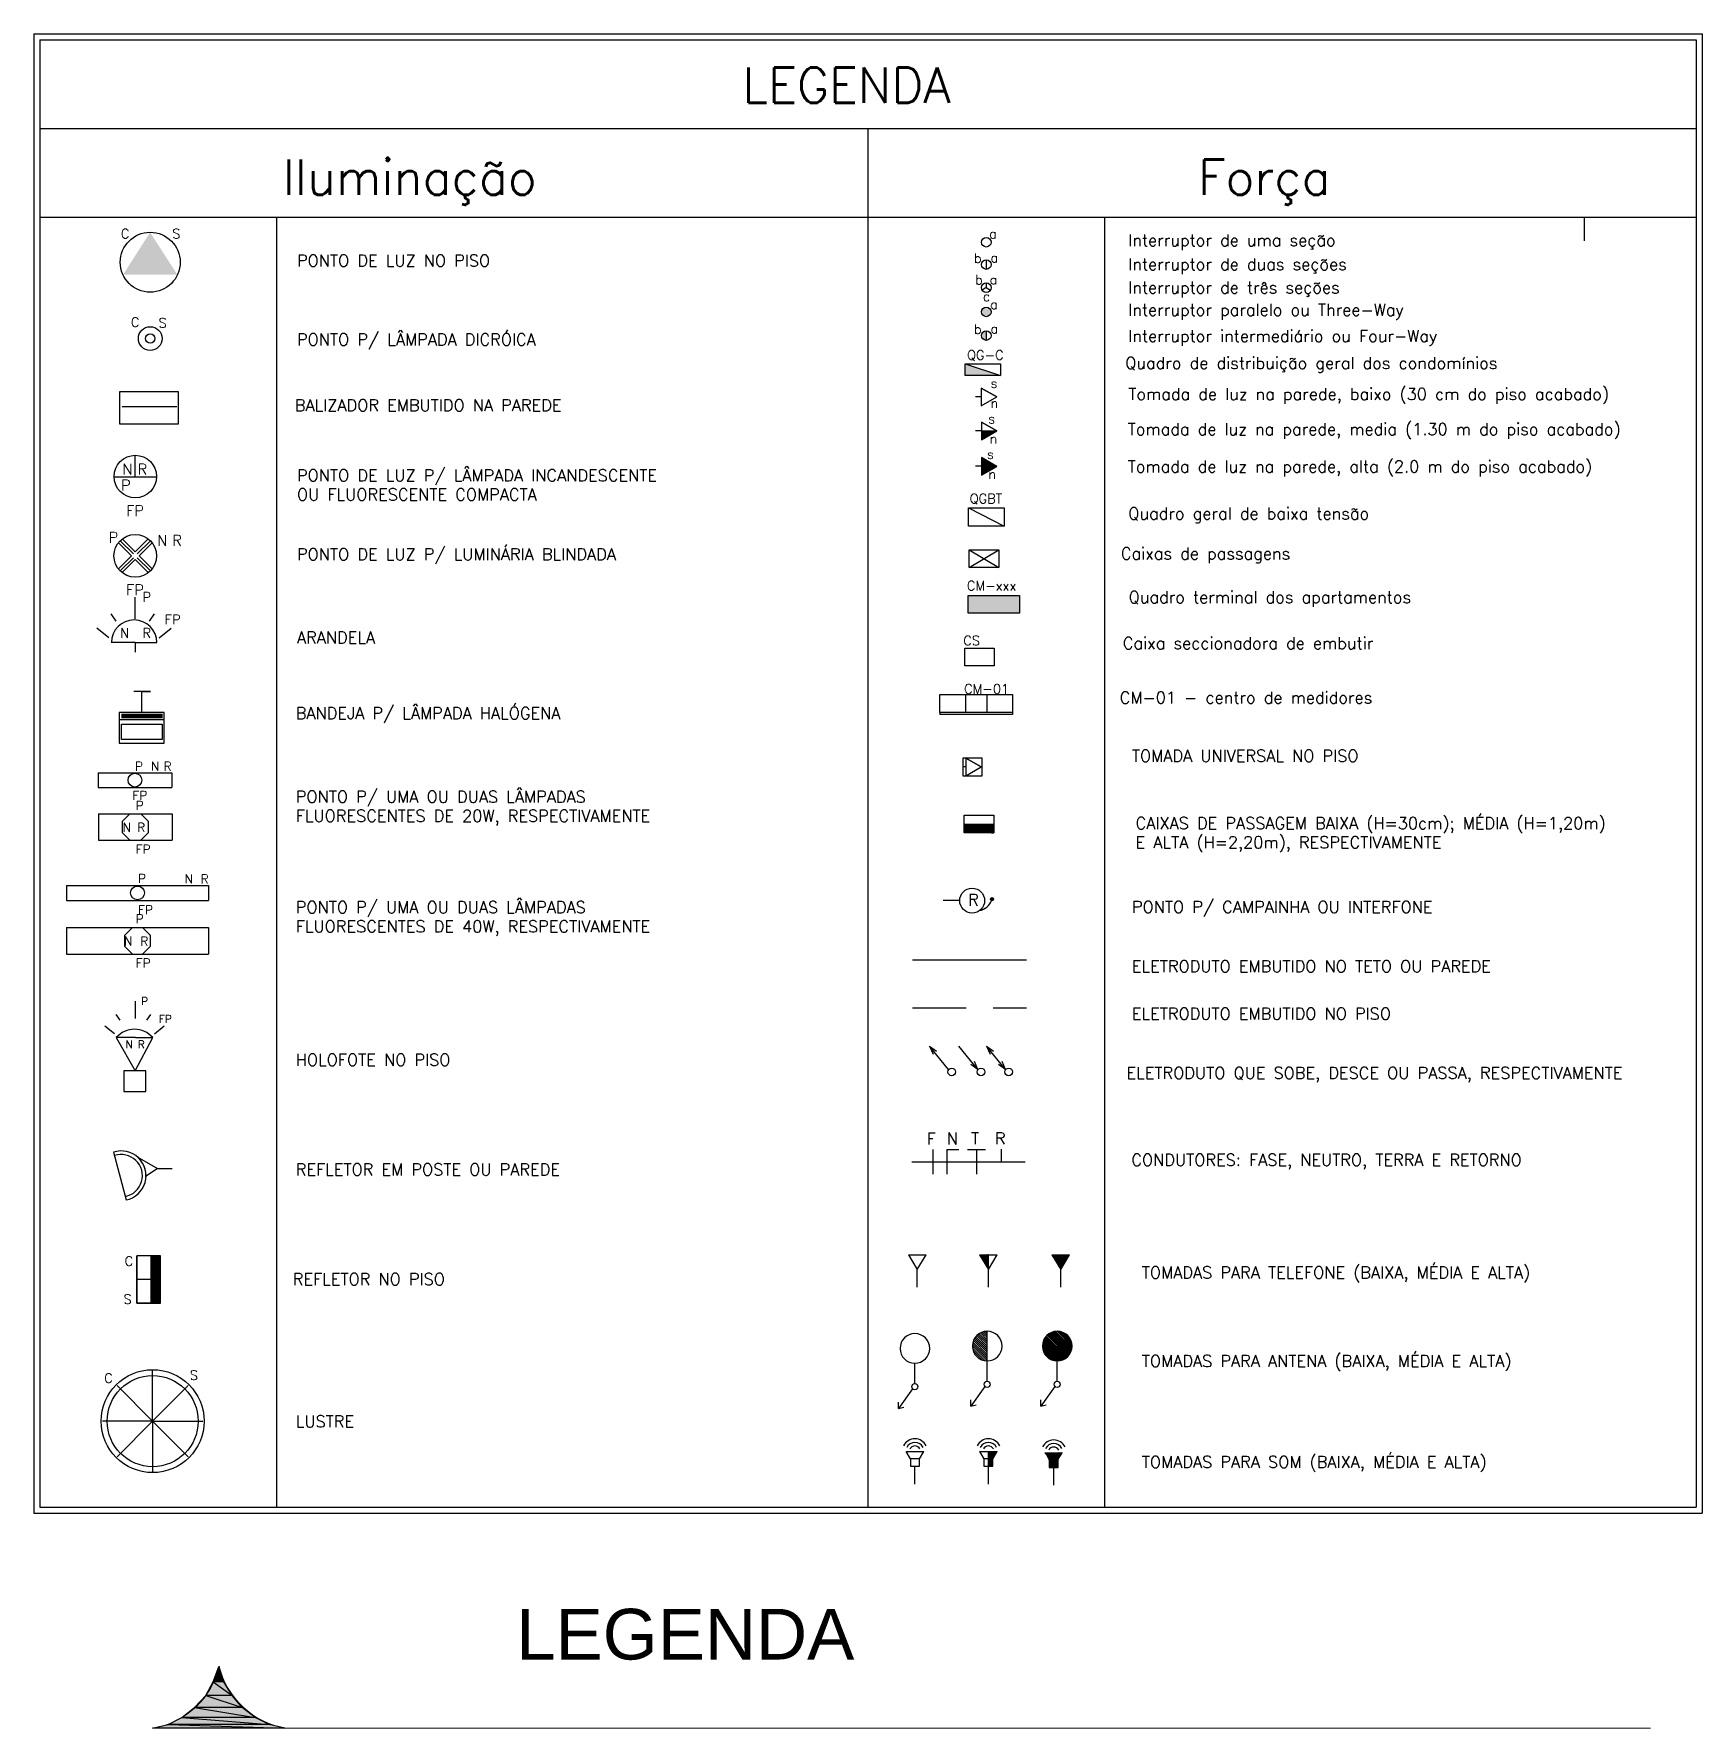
# Model space of a CAD drawing. Header units: millimetres. Extents: x 53 to 176, y -29 to 32.
# Drawn here: x 81.16 to 88.91, y -0.34 to 7.53 of the extents above; entities that cross this region are included whole.
import ezdxf

# ---------------------------------------------------------------- set-up
doc = ezdxf.new("R2010")
doc.units = ezdxf.units.MM
doc.linetypes.add('HIDDEN', pattern=[0.375, 0.25, -0.125])
doc.layers.add('6 - Legenda', color=70, linetype='Continuous', lineweight=25)
doc.styles.add('Arial0', font='arial.ttf', dxfattribs={"height": 3.14658})
doc.styles.add('ROMANS', font='ROMANS.SHX')

msp = doc.modelspace()

# ---------------------------------------------------------------- texts
at = {"layer": '6 - Legenda', "style": 'ROMANS'}
for s, height, p in [('LEGENDA', 0.165, (84.4503, 7.2113)), ('Iluminação', 0.165, (82.3138, 6.7843)), ('Força', 0.165, (86.5696, 6.7843)), ('C', 0.044, (81.5614, 6.5819)), ('S', 0.044, (81.8005, 6.5819)), ('a', 0.044, (85.598, 6.5813)), ('Interruptor de uma seção', 0.055, (86.2446, 6.5457)), ('PONTO DE LUZ NO PISO', 0.055, (82.3802, 6.451)), ('b', 0.044, (85.5274, 6.468)), ('a', 0.044, (85.6042, 6.4701)), ('Interruptor de duas seções', 0.055, (86.2446, 6.4341)), ('b', 0.044, (85.5325, 6.368)), ('a', 0.044, (85.6002, 6.3684)), ('Interruptor de três seções', 0.055, (86.2446, 6.326)), ('c', 0.044, (85.5686, 6.2902)), ('a', 0.044, (85.6022, 6.2532)), ('Interruptor paralelo ou Three-Way', 0.055, (86.2446, 6.222)), ('C', 0.044, (81.6079, 6.1701)), ('S', 0.044, (81.7369, 6.167)), ('PONTO P/ LÂMPADA DICRÓICA', 0.055, (82.3802, 6.0843)), ('b', 0.044, (85.5274, 6.138)), ('a', 0.044, (85.6042, 6.1401)), ('Interruptor intermediário ou Four-Way', 0.055, (86.2446, 6.1007)), ('QG-C', 0.044, (85.4952, 6.0177)), ('Quadro de distribuição geral dos condomínios', 0.055, (86.2304, 5.9753)), ('s', 0.044, (85.6043, 5.8866)), ('BALIZADOR EMBUTIDO NA PAREDE', 0.055, (82.37, 5.7788)), ('Tomada de luz na parede, baixo (30 cm do piso acabado)', 0.055, (86.2446, 5.8311)), ('s', 0.044, (85.5933, 5.7216)), ('n', 0.044, (85.6039, 5.794)), ('Tomada de luz na parede, media (1.30 m do piso acabado)', 0.055, (86.242, 5.6679)), ('n', 0.044, (85.6, 5.629)), ('PONTO DE LUZ P/ LÂMPADA INCANDESCENTE', 0.055, (82.3802, 5.4528)), ('s', 0.044, (85.5874, 5.5566)), ('Tomada de luz na parede, alta (2.0 m do piso acabado)', 0.055, (86.242, 5.4941)), ('n', 0.044, (85.5941, 5.464)), ('OU FLUORESCENTE COMPACTA', 0.055, (82.3802, 5.3638)), ('QGBT', 0.044, (85.5074, 5.3504)), ('Quadro geral de baixa tensão', 0.055, (86.2446, 5.2759)), ('PONTO DE LUZ P/ LUMINÁRIA BLINDADA', 0.055, (82.3802, 5.0862)), ('Caixas de passagens', 0.055, (86.21, 5.0899)), ('CM-xxx', 0.044, (85.4942, 4.9458)), ('Quadro terminal dos apartamentos', 0.055, (86.2463, 4.887)), ('ARANDELA', 0.055, (82.3802, 4.6991)), ('CS', 0.044, (85.4778, 4.6905)), ('Caixa seccionadora de embutir', 0.055, (86.2191, 4.6729)), ('CM-01', 0.044, (85.4814, 4.4657)), ('BANDEJA P/ LÂMPADA HALÓGENA', 0.055, (82.3746, 4.3477)), ('CM-01 - centro de medidores', 0.055, (86.205, 4.42)), ('TOMADA UNIVERSAL NO PISO', 0.055, (86.2613, 4.1491)), ('PONTO P/ UMA OU DUAS LÂMPADAS ', 0.055, (82.3746, 3.9593)), ('FLUORESCENTES DE 20W, RESPECTIVAMENTE', 0.055, (82.3746, 3.8702)), ('CAIXAS DE PASSAGEM BAIXA (H=30cm); MÉDIA (H=1,20m)', 0.055, (86.2787, 3.8362)), ('E ALTA (H=2,20m), RESPECTIVAMENTE', 0.055, (86.2787, 3.7472)), ('PONTO P/ UMA OU DUAS LÂMPADAS', 0.055, (82.3746, 3.4456)), ('PONTO P/ CAMPAINHA OU INTERFONE', 0.055, (86.2613, 3.4467)), ('FLUORESCENTES DE 40W, RESPECTIVAMENTE', 0.055, (82.3746, 3.3566)), ('ELETRODUTO EMBUTIDO NO TETO OU PAREDE', 0.055, (86.2613, 3.1712)), ('ELETRODUTO EMBUTIDO NO PISO', 0.055, (86.2613, 2.9509)), ('HOLOFOTE NO PISO', 0.055, (82.3746, 2.7362)), ('ELETRODUTO QUE SOBE, DESCE OU PASSA, RESPECTIVAMENTE', 0.055, (86.2363, 2.6754)), ('CONDUTORES: FASE, NEUTRO, TERRA E RETORNO', 0.055, (86.259, 2.2712)), ('REFLETOR EM POSTE OU PAREDE', 0.055, (82.3746, 2.2266)), ('C', 0.044, (81.5793, 1.8062)), ('TOMADAS PARA TELEFONE (BAIXA, MÉDIA E ALTA)', 0.055, (86.3072, 1.7479)), ('REFLETOR NO PISO', 0.055, (82.3608, 1.717)), ('S', 0.044, (81.5736, 1.6295)), ('TOMADAS PARA ANTENA (BAIXA, MÉDIA E ALTA)', 0.055, (86.3072, 1.3364)), ('C', 0.044, (81.4841, 1.2626)), ('S', 0.044, (81.8819, 1.2762)), ('LUSTRE', 0.055, (82.3746, 1.0559)), ('TOMADAS PARA SOM (BAIXA, MÉDIA E ALTA)', 0.055, (86.3072, 0.8673))]:
    msp.add_text(s, height=height, dxfattribs=at).set_placement(p)
at = {"layer": '6 - Legenda', "color": 251, "true_color": 0x545454, "style": 'Arial0'}
msp.add_text('LEGENDA', height=0.23546, dxfattribs=at).set_placement((83.3991, -0.0235))
at = {"layer": '6 - Legenda', "style": 'ROMANS'}
for tag, p, s, height, flags in [('N', (81.5691, 5.4839), '', 0.0495, 4), ('P', (81.5628, 5.41), '100', 0.0495, 13), ('FP', (81.5862, 5.2915), '1.0', 0.0495, 13), ('P', (81.505, 5.1674), '100', 0.0495, 13), ('N', (81.7303, 5.1528), '', 0.0495, 4), ('FP', (81.5861, 4.9234), '1.0', 0.0495, 13), ('P', (81.6619, 4.8923), '100.0', 0.04455, 13), ('FP', (81.765, 4.7883), '1.0', 0.04455, 13), ('N', (81.5584, 4.7252), '', 0.0446, 4), ('R', (81.6619, 4.7252), '', 0.0446, 4), ('P', (81.6273, 4.1076), '27.67', 0.04125, 1), ('N', (81.701, 4.1079), '', 0.0413, 4), ('R', (81.7606, 4.1073), '', 0.0413, 4), ('FP', (81.6154, 3.9718), '0.34', 0.04125, 13), ('P', (81.6306, 3.9254), '47.3', 0.04125, 1), ('N', (81.5699, 3.824), '', 0.0413, 4), ('R', (81.6373, 3.8234), '', 0.0413, 4), ('FP', (81.6306, 3.7221), '0.5', 0.04125, 13), ('P', (81.6415, 3.586), '47.3', 0.04125, 1), ('N', (81.8578, 3.5843), '', 0.0413, 4), ('R', (81.9324, 3.5837), '', 0.0413, 4), ('FP', (81.6415, 3.4402), '0.5', 0.04125, 13), ('P', (81.6308, 3.3985), '100.98', 0.04125, 1), ('N', (81.5762, 3.2951), '', 0.0413, 4), ('R', (81.652, 3.2944), '', 0.0413, 4), ('FP', (81.6308, 3.1931), '0.9', 0.04125, 13), ('P', (81.6559, 3.0187), '100.0', 0.03564, 13), ('FP', (81.7384, 2.9355), '1.0', 0.03564, 13), ('N', (81.5831, 2.8173), '', 0.0356, 4), ('R', (81.6405, 2.8173), '', 0.0356, 4), ('T', (85.5133, 2.3716), '', 0.055, 1), ('R', (85.6248, 2.3712), '', 0.055, 1)]:
    msp.add_attdef(tag, p, s, height=height, dxfattribs=dict(at, flags=flags))
for tag, p, height in [('R', (81.6394, 5.4844), 0.0495), ('R', (81.8006, 5.1533), 0.0495), ('F', (85.3075, 2.3698), 0.055), ('N', (85.401, 2.3709), 0.055)]:
    msp.add_attdef(tag, p, '', height=height, dxfattribs=at)
at = {"layer": '6 - Legenda', "linetype": 'Continuous', "style": 'ROMANS'}
msp.add_attdef('R', (85.5, 3.4796), '', height=0.055, dxfattribs=at)

# ---------------------------------------------------------------- hatches: boundary and pattern name
at = {"layer": '6 - Legenda'}
h = msp.add_hatch(color=256, dxfattribs=at)
h.set_gradient(color1=(255, 0, 0), color2=(255, 0, 0), tint=1)
h.paths.add_polyline_path([(85.5846, 6.13), (85.5626, 6.13, 0.414214), (85.5846, 6.108)])
h.paths.add_polyline_path([(85.5846, 6.152, 0.414214), (85.5626, 6.13), (85.5846, 6.13)])
h.paths.add_polyline_path([(85.5846, 6.262, 0.414214), (85.5626, 6.24), (85.5846, 6.24)])
h.paths.add_polyline_path([(85.5846, 6.262), (85.5846, 6.24), (85.6066, 6.24, 0.414214)])
h.paths.add_polyline_path([(85.6066, 6.24), (85.5846, 6.24), (85.5846, 6.218, 0.414214)])
h.paths.add_polyline_path([(85.5846, 6.24), (85.5626, 6.24, 0.414214), (85.5846, 6.218)])
h = msp.add_hatch(color=256, dxfattribs=at)
h.paths.add_polyline_path([(85.4859, 5.999), (85.4859, 5.9715), (85.5684, 5.9715)])
h.paths.add_polyline_path([(85.5684, 5.9715), (85.4859, 5.9715), (85.4859, 5.944), (85.5684, 5.944)])
h.paths.add_polyline_path([(85.5684, 5.9715), (85.5684, 5.944), (85.6509, 5.944)])
at = {"layer": '6 - Legenda', "true_color": 0x000005}
msp.add_hatch(color=5, dxfattribs=at).paths.add_polyline_path([(82.0164, -0.0579), (82.0395, -0.1274), (81.9899, -0.1274)])
h = msp.add_hatch(color=5, dxfattribs=at)
h.paths.add_polyline_path([(82.0395, -0.1274), (81.9899, -0.1274), (82.0792, -0.1903)])
h.paths.add_polyline_path([(81.9899, -0.1274), (82.0792, -0.1903), (81.9568, -0.1903)])
h = msp.add_hatch(color=5, dxfattribs=at)
h.paths.add_polyline_path([(82.0792, -0.1903), (81.9568, -0.1903), (82.1255, -0.2465)])
h.paths.add_polyline_path([(81.9568, -0.1903), (82.1255, -0.2465), (81.9039, -0.2465)])
h = msp.add_hatch(color=5, dxfattribs=at)
h.paths.add_polyline_path([(82.1851, -0.2928), (81.8444, -0.2928), (82.2512, -0.3259)])
h.paths.add_polyline_path([(81.8444, -0.2928), (82.2512, -0.3259), (81.7815, -0.3259)])
h = msp.add_hatch(color=5, dxfattribs=at)
h.paths.add_polyline_path([(82.1255, -0.2465), (81.9039, -0.2465), (82.1851, -0.2928)])
h.paths.add_polyline_path([(81.9039, -0.2465), (82.1851, -0.2928), (81.8444, -0.2928)])
h = msp.add_hatch(color=5, dxfattribs=at)
h.paths.add_polyline_path([(82.2512, -0.3259), (81.7815, -0.3259), (82.324, -0.3424)])
h.paths.add_polyline_path([(81.7815, -0.3259), (82.324, -0.3424), (81.7087, -0.3424)])

# ---------------------------------------------------------------- linework, layer by layer
at = {"layer": '6 - Legenda'}
for p, q in [((81.1571, 7.5325), (81.1571, 0.6565)), ((81.1571, 7.5325), (88.9121, 7.5325)), ((81.1846, 7.505), (81.1846, 0.684)), ((81.1846, 7.505), (88.8846, 7.505)), ((88.8846, 7.505), (88.8846, 0.684)), ((88.9121, 7.5325), (88.9121, 0.6565)), ((81.1846, 7.0925), (88.8846, 7.0925)), ((85.0346, 7.0925), (85.0346, 0.684)), ((81.1846, 6.68), (88.8846, 6.68)), ((82.2846, 6.68), (82.2846, 0.684)), ((85.0346, 6.68), (86.1346, 6.68)), ((86.1346, 6.68), (86.1346, 0.684)), ((88.3645, 6.68), (88.3645, 6.57)), ((85.5846, 6.482), (85.5846, 6.438)), ((85.5846, 6.3529), (85.5656, 6.3418)), ((85.5846, 6.3529), (85.5656, 6.3418)), ((85.5846, 6.3749), (85.5846, 6.3529)), ((85.5846, 6.3749), (85.5846, 6.3529)), ((85.5846, 6.3529), (85.6037, 6.3418)), ((85.5846, 6.3529), (85.6037, 6.3418)), ((85.5846, 6.152), (85.5846, 6.108)), ((85.4859, 5.999), (85.6509, 5.944)), ((85.4859, 5.944), (85.4859, 5.999)), ((85.4859, 5.999), (85.6509, 5.999)), ((85.6509, 5.999), (85.6509, 5.944)), ((85.6509, 5.944), (85.4859, 5.944)), ((81.8291, 5.8689), (81.5555, 5.8689)), ((81.5555, 5.8689), (81.5555, 5.7198)), ((81.8291, 5.7198), (81.8291, 5.8689)), ((85.5614, 5.8449), (85.5339, 5.8449)), ((85.5614, 5.8861), (85.6329, 5.8449)), ((85.6329, 5.8449), (85.5614, 5.8861)), ((85.5614, 5.8861), (85.5614, 5.8036)), ((85.6329, 5.8449), (85.5614, 5.8861)), ((85.5614, 5.8036), (85.6329, 5.8449)), ((81.5677, 5.8), (81.821, 5.8)), ((81.5555, 5.7198), (81.8291, 5.7198)), ((85.5626, 5.687), (85.5351, 5.687)), ((85.5626, 5.7283), (85.6341, 5.687)), ((85.6341, 5.687), (85.5626, 5.7283)), ((85.5626, 5.7283), (85.5626, 5.6458)), ((85.6341, 5.687), (85.5626, 5.7283)), ((85.5626, 5.687), (85.6341, 5.687)), ((85.5626, 5.6458), (85.6341, 5.687)), ((81.6285, 5.4732), (81.6285, 5.5743)), ((85.5626, 5.5236), (85.5351, 5.5236)), ((85.5626, 5.5633), (85.6341, 5.522)), ((85.6341, 5.522), (85.5626, 5.5633)), ((85.5626, 5.5633), (85.5626, 5.4808)), ((85.6341, 5.522), (85.5626, 5.5633)), ((85.5626, 5.522), (85.6341, 5.522)), ((85.5626, 5.4808), (85.6341, 5.522)), ((81.5293, 5.4732), (81.7278, 5.4732)), ((85.5021, 5.3296), (85.6671, 5.2446)), ((85.5021, 5.2446), (85.5021, 5.3296)), ((85.5021, 5.3296), (85.6671, 5.3296)), ((85.6671, 5.3296), (85.6671, 5.2446)), ((85.6671, 5.2446), (85.5021, 5.2446)), ((81.6107, 5.1065), (81.5502, 5.1671)), ((81.6196, 5.1154), (81.5585, 5.1765)), ((81.6285, 5.1243), (81.568, 5.1849)), ((81.6891, 5.1849), (81.6285, 5.1243)), ((81.6985, 5.1765), (81.6374, 5.1154)), ((81.7069, 5.1671), (81.6463, 5.1065)), ((85.5054, 5.052), (85.5054, 5.1345)), ((85.5054, 5.1345), (85.6429, 5.1345)), ((85.5054, 5.052), (85.6429, 5.1345)), ((85.5054, 5.1345), (85.6429, 5.052)), ((85.6429, 5.1345), (85.6429, 5.052)), ((81.6107, 5.1065), (81.5502, 5.046)), ((81.6196, 5.0976), (81.5585, 5.0365)), ((81.6285, 5.0887), (81.568, 5.0282)), ((81.6891, 5.0282), (81.6285, 5.0887)), ((81.6985, 5.0365), (81.6374, 5.0976)), ((81.7069, 5.046), (81.6463, 5.1065)), ((85.6429, 5.052), (85.5054, 5.052)), ((81.6285, 4.8143), (81.6285, 4.9145)), ((85.5004, 4.8396), (85.5004, 4.9221)), ((85.5004, 4.9221), (85.7395, 4.9221)), ((85.7395, 4.9221), (85.7395, 4.8396)), ((81.5394, 4.8032), (81.5171, 4.8366)), ((81.6953, 4.8032), (81.7176, 4.8366)), ((85.7395, 4.8396), (85.5004, 4.8396)), ((81.506, 4.7252), (81.4503, 4.7698)), ((81.7399, 4.7252), (81.7947, 4.7709)), ((81.6285, 4.7029), (81.5171, 4.7029)), ((81.6285, 4.7029), (81.7288, 4.7029)), ((81.6285, 4.7029), (81.6285, 4.6584)), ((85.4841, 4.5948), (85.4841, 4.6773)), ((85.4841, 4.6773), (85.6216, 4.6773)), ((85.6216, 4.6773), (85.6216, 4.5948)), ((85.6216, 4.5948), (85.4841, 4.5948)), ((81.6994, 4.4751), (81.6212, 4.4751)), ((81.6585, 4.4751), (81.6994, 4.4751)), ((81.6585, 4.3787), (81.6585, 4.4751)), ((85.3689, 4.379), (85.3689, 4.4615)), ((85.3689, 4.4615), (85.7064, 4.4615)), ((85.4877, 4.4615), (85.4877, 4.379)), ((85.5877, 4.4615), (85.5877, 4.379)), ((85.7064, 4.4615), (85.7064, 4.379)), ((81.7631, 4.3787), (81.5538, 4.3787)), ((81.5538, 4.3787), (81.5538, 4.2357)), ((81.7631, 4.3448), (81.5571, 4.3448)), ((81.5655, 4.3725), (81.5655, 4.3513)), ((81.571, 4.3725), (81.571, 4.3513)), ((81.5765, 4.3725), (81.5765, 4.3513)), ((81.582, 4.3725), (81.582, 4.3513)), ((81.5875, 4.3725), (81.5875, 4.3513)), ((81.593, 4.3725), (81.593, 4.3513)), ((81.5985, 4.3725), (81.5985, 4.3513)), ((81.604, 4.3725), (81.604, 4.3513)), ((81.6095, 4.3725), (81.6095, 4.3513)), ((81.615, 4.3725), (81.615, 4.3513)), ((81.6205, 4.3725), (81.6205, 4.3513)), ((81.626, 4.3725), (81.626, 4.3513)), ((81.6315, 4.3725), (81.6315, 4.3513)), ((81.637, 4.3725), (81.637, 4.3513)), ((81.6425, 4.3725), (81.6425, 4.3513)), ((81.648, 4.3725), (81.648, 4.3513)), ((81.6535, 4.3725), (81.6535, 4.3513)), ((81.659, 4.3725), (81.659, 4.3513)), ((81.6645, 4.3725), (81.6645, 4.3513)), ((81.67, 4.3725), (81.67, 4.3513)), ((81.6755, 4.3725), (81.6755, 4.3513)), ((81.681, 4.3725), (81.681, 4.3513)), ((81.6865, 4.3725), (81.6865, 4.3513)), ((81.692, 4.3725), (81.692, 4.3513)), ((81.6975, 4.3725), (81.6975, 4.3513)), ((81.703, 4.3725), (81.703, 4.3513)), ((81.7085, 4.3725), (81.7085, 4.3513)), ((81.714, 4.3725), (81.714, 4.3513)), ((81.7195, 4.3725), (81.7195, 4.3513)), ((81.725, 4.3725), (81.725, 4.3513)), ((81.7251, 4.3725), (81.7251, 4.3513)), ((81.7306, 4.3725), (81.7306, 4.3513)), ((81.7361, 4.3725), (81.7361, 4.3513)), ((81.7416, 4.3725), (81.7416, 4.3513)), ((81.7471, 4.3725), (81.7471, 4.3513)), ((81.7526, 4.3725), (81.7526, 4.3513)), ((81.7631, 4.2357), (81.7631, 4.3787)), ((85.7064, 4.379), (85.3689, 4.379)), ((85.3689, 4.379), (85.3689, 4.369)), ((85.7064, 4.369), (85.3689, 4.369)), ((85.7064, 4.379), (85.7064, 4.369)), ((81.5638, 4.3246), (81.7532, 4.3246)), ((81.5638, 4.2523), (81.5638, 4.3246)), ((81.7532, 4.3246), (81.7532, 4.2523)), ((81.5538, 4.2357), (81.7631, 4.2357)), ((81.7532, 4.2523), (81.5638, 4.2523)), ((81.4555, 4.0972), (81.4555, 4.0303)), ((81.4557, 4.0972), (81.7977, 4.0972)), ((81.7983, 4.0972), (81.7983, 4.0303)), ((85.4897, 4.1253), (85.4759, 4.1253)), ((85.4897, 4.1666), (85.5612, 4.1253)), ((85.5612, 4.1253), (85.4897, 4.1666)), ((85.4897, 4.1666), (85.4897, 4.0841)), ((85.5612, 4.1253), (85.4897, 4.1666)), ((85.4897, 4.0841), (85.5612, 4.1253)), ((81.4557, 4.0303), (81.7977, 4.0303)), ((81.4573, 3.9074), (81.4573, 3.7846)), ((81.4575, 3.9074), (81.7996, 3.9074)), ((81.6033, 3.9069), (81.5675, 3.8712)), ((81.5675, 3.8712), (81.5675, 3.8206)), ((81.6039, 3.9069), (81.6033, 3.9069)), ((81.6895, 3.8712), (81.6539, 3.9068)), ((81.6895, 3.8206), (81.6895, 3.8712)), ((81.8001, 3.9074), (81.8001, 3.7846)), ((85.4816, 3.8187), (85.4816, 3.9012)), ((85.4816, 3.9012), (85.6191, 3.9012)), ((85.4816, 3.8599), (85.6191, 3.8599)), ((85.6191, 3.9012), (85.6191, 3.8187)), ((81.4575, 3.7846), (81.7996, 3.7846)), ((81.5675, 3.8206), (81.6033, 3.7849)), ((81.6033, 3.7849), (81.6036, 3.7849)), ((81.6536, 3.7849), (81.6538, 3.7849)), ((81.6538, 3.7849), (81.6895, 3.8206)), ((85.6191, 3.8187), (85.4816, 3.8187)), ((81.3086, 3.5738), (81.3086, 3.5049)), ((81.3088, 3.5738), (81.969, 3.5738)), ((81.9695, 3.5738), (81.9695, 3.5049)), ((81.3088, 3.5049), (81.969, 3.5049)), ((81.6142, 3.4275), (81.6135, 3.4275)), ((81.3085, 3.3784), (81.3085, 3.2556)), ((81.3086, 3.3784), (81.9688, 3.3784)), ((81.6135, 3.3779), (81.5778, 3.3422)), ((81.5778, 3.3422), (81.5778, 3.2917)), ((81.6997, 3.3422), (81.6641, 3.3778)), ((81.6997, 3.2917), (81.6997, 3.3422)), ((81.9693, 3.3784), (81.9693, 3.2556)), ((81.3086, 3.2556), (81.9688, 3.2556)), ((81.5778, 3.2917), (81.6135, 3.256)), ((81.6135, 3.256), (81.6138, 3.256)), ((81.6638, 3.256), (81.664, 3.256)), ((81.664, 3.256), (81.6997, 3.2917)), ((85.2415, 3.229), (85.7715, 3.229)), ((81.6292, 2.9563), (81.6292, 3.0365)), ((81.5312, 2.8851), (81.4867, 2.9207)), ((81.5579, 2.9474), (81.5401, 2.9742)), ((81.6827, 2.9474), (81.7005, 2.9742)), ((81.7183, 2.8851), (81.7621, 2.9216)), ((81.6292, 2.8672), (81.5401, 2.8672)), ((81.5401, 2.8672), (81.6285, 2.713)), ((81.6285, 2.713), (81.7094, 2.8672)), ((81.6292, 2.8672), (81.7094, 2.8672)), ((85.4096, 2.7194), (85.3206, 2.8273)), ((85.3206, 2.8273), (85.3535, 2.804)), ((85.3206, 2.8273), (85.3372, 2.7906)), ((85.5456, 2.7194), (85.4566, 2.8273)), ((85.6744, 2.7194), (85.5854, 2.8273)), ((85.5854, 2.8273), (85.6183, 2.804)), ((85.5854, 2.8273), (85.602, 2.7906)), ((81.5746, 2.713), (81.5746, 2.616)), ((81.6778, 2.713), (81.5746, 2.713)), ((81.6778, 2.616), (81.6778, 2.713)), ((85.5456, 2.7194), (85.5127, 2.7427)), ((85.5456, 2.7194), (85.529, 2.7562)), ((85.6744, 2.7194), (85.6415, 2.7427)), ((85.6744, 2.7194), (85.6578, 2.7562)), ((81.5746, 2.616), (81.6778, 2.616)), ((81.5266, 2.3344), (81.5861, 2.1125)), ((81.6372, 2.3135), (81.7318, 2.2581)), ((85.2386, 2.2898), (85.7656, 2.2898)), ((85.336, 2.3476), (85.336, 2.2321)), ((85.4013, 2.3476), (85.4563, 2.3476)), ((85.4013, 2.3476), (85.4013, 2.2321)), ((85.4975, 2.3476), (85.5814, 2.3476)), ((85.5387, 2.3476), (85.5387, 2.2321)), ((85.6538, 2.3481), (85.6538, 2.2904)), ((81.7318, 2.2581), (81.6784, 2.2232)), ((81.7318, 2.2581), (81.7994, 2.2581)), ((81.6359, 1.8527), (81.6359, 1.6327)), ((81.6359, 1.6327), (81.6359, 1.8527)), ((81.6359, 1.6327), (81.6359, 1.8527)), ((81.7459, 1.8527), (81.6359, 1.8527)), ((81.7459, 1.8527), (81.6359, 1.8527)), ((81.7459, 1.8527), (81.6359, 1.8527)), ((81.7003, 1.8494), (81.7003, 1.6358)), ((81.7058, 1.8494), (81.7058, 1.6358)), ((81.7113, 1.8494), (81.7113, 1.6358)), ((81.7168, 1.8494), (81.7168, 1.6358)), ((81.7223, 1.8494), (81.7223, 1.6358)), ((81.7278, 1.8494), (81.7278, 1.6358)), ((81.7333, 1.8494), (81.7333, 1.6358)), ((81.7388, 1.8494), (81.7388, 1.6358)), ((81.7459, 1.6327), (81.7459, 1.8527)), ((81.7459, 1.6327), (81.7459, 1.8527)), ((81.7459, 1.6327), (81.7459, 1.8527)), ((85.2223, 1.8582), (85.2636, 1.7894)), ((85.2223, 1.8582), (85.3048, 1.8582)), ((85.2636, 1.7894), (85.3048, 1.8582)), ((85.5531, 1.8582), (85.5944, 1.7894)), ((85.5531, 1.8582), (85.6356, 1.8582)), ((85.5944, 1.8187), (85.5549, 1.8582)), ((85.5944, 1.8139), (85.5577, 1.8506)), ((85.5944, 1.8236), (85.5598, 1.8582)), ((85.5944, 1.8285), (85.5647, 1.8582)), ((85.5944, 1.809), (85.565, 1.8384)), ((85.5944, 1.8333), (85.5695, 1.8582)), ((85.5944, 1.8042), (85.5723, 1.8262)), ((85.5944, 1.8382), (85.5744, 1.8582)), ((85.5944, 1.843), (85.5792, 1.8582)), ((85.5944, 1.7993), (85.5796, 1.8141)), ((85.5944, 1.8479), (85.5841, 1.8582)), ((85.5944, 1.8528), (85.589, 1.8582)), ((85.5944, 1.8576), (85.5938, 1.8582)), ((85.5944, 1.7894), (85.6356, 1.8582)), ((85.5944, 1.7894), (85.5944, 1.8582)), ((85.8893, 1.8582), (85.9306, 1.7894)), ((85.8893, 1.8582), (85.9718, 1.8582)), ((85.9416, 1.8077), (85.8911, 1.8582)), ((85.9397, 1.8047), (85.8939, 1.8506)), ((85.9434, 1.8108), (85.896, 1.8582)), ((85.9452, 1.8138), (85.9009, 1.8582)), ((85.9379, 1.8017), (85.9012, 1.8384)), ((85.947, 1.8169), (85.9057, 1.8582)), ((85.9361, 1.7986), (85.9085, 1.8262)), ((85.9489, 1.8199), (85.9106, 1.8582)), ((85.9507, 1.8229), (85.9154, 1.8582)), ((85.9343, 1.7956), (85.9158, 1.8141)), ((85.9525, 1.826), (85.9203, 1.8582)), ((85.9543, 1.829), (85.9252, 1.8582)), ((85.9562, 1.8321), (85.93, 1.8582)), ((85.9306, 1.7894), (85.9718, 1.8582)), ((85.958, 1.8351), (85.9349, 1.8582)), ((85.9598, 1.8381), (85.9398, 1.8582)), ((85.9616, 1.8412), (85.9446, 1.8582)), ((85.9634, 1.8442), (85.9495, 1.8582)), ((85.9653, 1.8472), (85.9543, 1.8582)), ((85.9671, 1.8503), (85.9592, 1.8582)), ((85.9689, 1.8533), (85.9641, 1.8582)), ((85.9707, 1.8564), (85.9689, 1.8582)), ((81.7459, 1.7427), (81.6359, 1.7427)), ((85.2636, 1.7069), (85.2636, 1.7894)), ((85.5944, 1.7944), (85.5869, 1.8019)), ((85.5944, 1.7896), (85.5942, 1.7898)), ((85.5944, 1.7069), (85.5944, 1.7894)), ((85.9325, 1.7926), (85.9231, 1.8019)), ((85.9306, 1.7895), (85.9304, 1.7898)), ((85.9306, 1.7069), (85.9306, 1.7894)), ((81.6359, 1.6327), (81.7459, 1.6327)), ((81.7459, 1.6327), (81.6359, 1.6327)), ((81.7459, 1.6327), (81.6359, 1.6327)), ((85.5889, 1.4725), (85.564, 1.4974)), ((85.5889, 1.4822), (85.5714, 1.4998)), ((85.5889, 1.492), (85.5795, 1.5014)), ((85.5889, 1.5017), (85.5885, 1.5021)), ((85.5889, 1.3646), (85.5889, 1.5021)), ((85.9784, 1.4084), (85.8894, 1.4974)), ((85.9802, 1.4139), (85.8948, 1.4993)), ((85.9817, 1.4197), (85.9007, 1.5007)), ((85.9827, 1.426), (85.907, 1.5017)), ((85.9831, 1.4329), (85.9139, 1.5021)), ((85.9827, 1.4406), (85.9216, 1.5017)), ((85.9811, 1.4494), (85.9304, 1.5002)), ((85.9775, 1.4603), (85.9413, 1.4966)), ((85.5889, 1.3656), (85.5202, 1.4343)), ((85.5796, 1.3652), (85.5208, 1.4239)), ((85.5889, 1.3753), (85.5209, 1.4433)), ((85.5889, 1.385), (85.5226, 1.4513)), ((85.5889, 1.3947), (85.525, 1.4586)), ((85.5889, 1.4044), (85.5281, 1.4653)), ((85.5889, 1.4142), (85.5317, 1.4714)), ((85.5889, 1.4239), (85.5358, 1.477)), ((85.5889, 1.4336), (85.5405, 1.4821)), ((85.5889, 1.4433), (85.5456, 1.4867)), ((85.5889, 1.4531), (85.5512, 1.4908)), ((85.5889, 1.4628), (85.5573, 1.4944)), ((85.9128, 1.3646), (85.8456, 1.4319)), ((85.9199, 1.3648), (85.8458, 1.4389)), ((85.9049, 1.3652), (85.8462, 1.4239)), ((85.9264, 1.3656), (85.8466, 1.4454)), ((85.9323, 1.367), (85.848, 1.4513)), ((85.9379, 1.3687), (85.8497, 1.4569)), ((85.943, 1.3709), (85.8518, 1.462)), ((85.9479, 1.3733), (85.8543, 1.4669)), ((85.9524, 1.3761), (85.8571, 1.4714)), ((85.9566, 1.3791), (85.8601, 1.4756)), ((85.9606, 1.3825), (85.8635, 1.4796)), ((85.9643, 1.3861), (85.8671, 1.4833)), ((85.9677, 1.39), (85.871, 1.4867)), ((85.9708, 1.3941), (85.8751, 1.4898)), ((85.9736, 1.3986), (85.8796, 1.4927)), ((85.9762, 1.4033), (85.8843, 1.4952)), ((85.2527, 1.2575), (85.2527, 1.3537)), ((85.5668, 1.3682), (85.5239, 1.4112)), ((85.5442, 1.3811), (85.5367, 1.3886)), ((85.5889, 1.2683), (85.5889, 1.3646)), ((85.8957, 1.3671), (85.8481, 1.4147)), ((85.8839, 1.3717), (85.8527, 1.4029)), ((85.9143, 1.2683), (85.9143, 1.3646)), ((81.7092, 1.0844), (81.7092, 1.318)), ((81.7092, 1.0844), (81.544, 1.2496)), ((81.7092, 1.0844), (81.8744, 1.2496)), ((85.2421, 1.2353), (85.1766, 1.1429)), ((85.5783, 1.2461), (85.5128, 1.1537)), ((85.5128, 1.1537), (85.5128, 1.1829)), ((85.9037, 1.2461), (85.8381, 1.1537)), ((85.8381, 1.1537), (85.8381, 1.1829)), ((85.1766, 1.1429), (85.1766, 1.1721)), ((85.1766, 1.1429), (85.2018, 1.15)), ((85.5128, 1.1537), (85.5381, 1.1608)), ((85.8381, 1.1537), (85.8634, 1.1608)), ((81.7092, 1.0844), (81.4756, 1.0844)), ((81.7092, 1.0844), (81.544, 0.9192)), ((81.7092, 1.0844), (81.7092, 0.8508)), ((81.7092, 1.0844), (81.8744, 0.9192)), ((81.7092, 1.0844), (81.9428, 1.0844)), ((85.2322, 0.9086), (85.2115, 0.9431)), ((85.2115, 0.9431), (85.294, 0.9431)), ((85.2733, 0.9086), (85.2322, 0.9086)), ((85.2322, 0.9086), (85.2322, 0.8747)), ((85.2733, 0.9086), (85.2322, 0.9086)), ((85.2322, 0.8747), (85.2733, 0.8747)), ((85.2527, 0.7918), (85.2527, 0.8743)), ((85.2733, 0.9086), (85.294, 0.9431)), ((85.2733, 0.8747), (85.2733, 0.9086)), ((85.5531, 0.9431), (85.5738, 0.9086)), ((85.5531, 0.9431), (85.6356, 0.9431)), ((85.6149, 0.9086), (85.5738, 0.9086)), ((85.5738, 0.9086), (85.5738, 0.8747)), ((85.6149, 0.9086), (85.5738, 0.9086)), ((85.5738, 0.8747), (85.6149, 0.8747)), ((85.5944, 0.8743), (85.5944, 0.9431)), ((85.62, 0.9171), (85.5944, 0.9427)), ((85.6186, 0.9148), (85.5944, 0.939)), ((85.6172, 0.9124), (85.5944, 0.9353)), ((85.6158, 0.9101), (85.5944, 0.9316)), ((85.6136, 0.9086), (85.5944, 0.9279)), ((85.6099, 0.9086), (85.5944, 0.9242)), ((85.6062, 0.9086), (85.5944, 0.9205)), ((85.6025, 0.9086), (85.5944, 0.9168)), ((85.5988, 0.9086), (85.5944, 0.9131)), ((85.5951, 0.9086), (85.5944, 0.9094)), ((85.6149, 0.8851), (85.5944, 0.9057)), ((85.6149, 0.8814), (85.5944, 0.902)), ((85.6149, 0.8777), (85.5944, 0.8983)), ((85.6143, 0.8747), (85.5944, 0.8946)), ((85.6106, 0.8747), (85.5944, 0.8909)), ((85.6069, 0.8747), (85.5944, 0.8872)), ((85.6031, 0.8747), (85.5944, 0.8834)), ((85.5994, 0.8747), (85.5944, 0.8797)), ((85.5957, 0.8747), (85.5944, 0.876)), ((85.5944, 0.7918), (85.5944, 0.8743)), ((85.6149, 0.8888), (85.5951, 0.9086)), ((85.6214, 0.9194), (85.5977, 0.9431)), ((85.6149, 0.8925), (85.5988, 0.9086)), ((85.6228, 0.9217), (85.6014, 0.9431)), ((85.6149, 0.8962), (85.6025, 0.9086)), ((85.6242, 0.924), (85.6051, 0.9431)), ((85.6149, 0.8999), (85.6062, 0.9086)), ((85.6256, 0.9263), (85.6088, 0.9431)), ((85.6149, 0.9036), (85.6099, 0.9086)), ((85.627, 0.9286), (85.6125, 0.9431)), ((85.6149, 0.9073), (85.6136, 0.9086)), ((85.6149, 0.9086), (85.6356, 0.9431)), ((85.6149, 0.8747), (85.6149, 0.9086)), ((85.6283, 0.931), (85.6162, 0.9431)), ((85.6297, 0.9333), (85.6199, 0.9431)), ((85.6311, 0.9356), (85.6236, 0.9431)), ((85.6325, 0.9379), (85.6273, 0.9431)), ((85.6339, 0.9402), (85.6311, 0.9431)), ((85.6353, 0.9425), (85.6348, 0.9431)), ((85.8568, 0.9377), (85.9393, 0.9377)), ((85.8914, 0.9032), (85.8569, 0.9377)), ((85.8951, 0.9032), (85.8606, 0.9377)), ((85.8877, 0.9032), (85.8621, 0.9288)), ((85.8988, 0.9032), (85.8643, 0.9377)), ((85.884, 0.9032), (85.8677, 0.9195)), ((85.9025, 0.9032), (85.868, 0.9377)), ((85.9062, 0.9032), (85.8718, 0.9377)), ((85.8803, 0.9032), (85.8732, 0.9102)), ((85.9099, 0.9032), (85.8755, 0.9377)), ((85.9186, 0.9032), (85.8775, 0.9032)), ((85.8775, 0.9032), (85.8775, 0.8693)), ((85.9186, 0.9032), (85.8775, 0.9032)), ((85.9105, 0.8693), (85.8775, 0.9023)), ((85.9068, 0.8693), (85.8775, 0.8986)), ((85.9031, 0.8693), (85.8775, 0.8949)), ((85.8994, 0.8693), (85.8775, 0.8912)), ((85.8957, 0.8693), (85.8775, 0.8875)), ((85.892, 0.8693), (85.8775, 0.8838)), ((85.8883, 0.8693), (85.8775, 0.8801)), ((85.8846, 0.8693), (85.8775, 0.8764)), ((85.8809, 0.8693), (85.8775, 0.8727)), ((85.8775, 0.8693), (85.9186, 0.8693)), ((85.9136, 0.9032), (85.8792, 0.9377)), ((85.9142, 0.8693), (85.8803, 0.9032)), ((85.9173, 0.9032), (85.8829, 0.9377)), ((85.9179, 0.8693), (85.884, 0.9032)), ((85.9195, 0.9047), (85.8866, 0.9377)), ((85.9186, 0.8723), (85.8877, 0.9032)), ((85.9209, 0.907), (85.8903, 0.9377)), ((85.9186, 0.876), (85.8914, 0.9032)), ((85.9223, 0.9093), (85.894, 0.9377)), ((85.9186, 0.8797), (85.8951, 0.9032)), ((85.9237, 0.9117), (85.8977, 0.9377)), ((85.898, 0.7864), (85.898, 0.8689)), ((85.9186, 0.8834), (85.8988, 0.9032)), ((85.9251, 0.914), (85.9014, 0.9377)), ((85.9186, 0.8871), (85.9025, 0.9032)), ((85.9265, 0.9163), (85.9051, 0.9377)), ((85.9186, 0.8908), (85.9062, 0.9032)), ((85.9279, 0.9186), (85.9088, 0.9377)), ((85.9186, 0.8945), (85.9099, 0.9032)), ((85.9292, 0.9209), (85.9125, 0.9377)), ((85.9186, 0.8982), (85.9136, 0.9032)), ((85.9306, 0.9232), (85.9162, 0.9377)), ((85.9186, 0.9019), (85.9173, 0.9032)), ((85.9186, 0.8693), (85.9186, 0.9032)), ((85.932, 0.9255), (85.9199, 0.9377)), ((85.9334, 0.9279), (85.9236, 0.9377)), ((85.9348, 0.9302), (85.9273, 0.9377)), ((85.9362, 0.9325), (85.931, 0.9377)), ((85.9376, 0.9348), (85.9347, 0.9377)), ((85.939, 0.9371), (85.9384, 0.9377)), ((81.1571, 0.6565), (88.9121, 0.6565)), ((81.1846, 0.684), (88.8846, 0.684))]:
    msp.add_line(p, q, dxfattribs=at)
at = {"layer": '6 - Legenda', "linetype": 'Continuous'}
for p, q in [((85.5658, 4.1663), (85.476, 4.1663)), ((85.476, 4.1663), (85.476, 4.0833)), ((85.5658, 4.0833), (85.5658, 4.1663)), ((85.476, 4.0833), (85.5658, 4.0833)), ((85.4816, 3.8595), (85.482, 3.8599)), ((85.4816, 3.859), (85.4825, 3.8599)), ((85.4816, 3.8585), (85.483, 3.8599)), ((85.4816, 3.858), (85.4835, 3.8599)), ((85.4816, 3.8576), (85.484, 3.8599)), ((85.4816, 3.8571), (85.4845, 3.8599)), ((85.4816, 3.8566), (85.4849, 3.8599)), ((85.4816, 3.8561), (85.4854, 3.8599)), ((85.4816, 3.8556), (85.4859, 3.8599)), ((85.4816, 3.8551), (85.4864, 3.8599)), ((85.4816, 3.8546), (85.4869, 3.8599)), ((85.4816, 3.8541), (85.4874, 3.8599)), ((85.4816, 3.8537), (85.4879, 3.8599)), ((85.4816, 3.8532), (85.4883, 3.8599)), ((85.4816, 3.8527), (85.4888, 3.8599)), ((85.4816, 3.8522), (85.4893, 3.8599)), ((85.4816, 3.8517), (85.4898, 3.8599)), ((85.4816, 3.8512), (85.4903, 3.8599)), ((85.4816, 3.8507), (85.4908, 3.8599)), ((85.4816, 3.8503), (85.4913, 3.8599)), ((85.4816, 3.8498), (85.4917, 3.8599)), ((85.4816, 3.8493), (85.4922, 3.8599)), ((85.4816, 3.8488), (85.4927, 3.8599)), ((85.4816, 3.8483), (85.4932, 3.8599)), ((85.4816, 3.8478), (85.4937, 3.8599)), ((85.4816, 3.8473), (85.4942, 3.8599)), ((85.4816, 3.8469), (85.4947, 3.8599)), ((85.4816, 3.8464), (85.4951, 3.8599)), ((85.4816, 3.8459), (85.4956, 3.8599)), ((85.4816, 3.8454), (85.4961, 3.8599)), ((85.4816, 3.8449), (85.4966, 3.8599)), ((85.4816, 3.8444), (85.4971, 3.8599)), ((85.4816, 3.8439), (85.4976, 3.8599)), ((85.4816, 3.8435), (85.4981, 3.8599)), ((85.4816, 3.843), (85.4986, 3.8599)), ((85.4816, 3.8425), (85.499, 3.8599)), ((85.4816, 3.842), (85.4995, 3.8599)), ((85.4816, 3.8415), (85.5, 3.8599)), ((85.4816, 3.841), (85.5005, 3.8599)), ((85.4816, 3.8405), (85.501, 3.8599)), ((85.4816, 3.84), (85.5015, 3.8599)), ((85.4816, 3.8396), (85.502, 3.8599)), ((85.4816, 3.8391), (85.5024, 3.8599)), ((85.4816, 3.8386), (85.5029, 3.8599)), ((85.4816, 3.8381), (85.5034, 3.8599)), ((85.4816, 3.8376), (85.5039, 3.8599)), ((85.4816, 3.8371), (85.5044, 3.8599)), ((85.4816, 3.8366), (85.5049, 3.8599)), ((85.4816, 3.8362), (85.5054, 3.8599)), ((85.4816, 3.8357), (85.5058, 3.8599)), ((85.4816, 3.8352), (85.5063, 3.8599)), ((85.4816, 3.8347), (85.5068, 3.8599)), ((85.4816, 3.8342), (85.5073, 3.8599)), ((85.4816, 3.8337), (85.5078, 3.8599)), ((85.4816, 3.8332), (85.5083, 3.8599)), ((85.4816, 3.8328), (85.5088, 3.8599)), ((85.4816, 3.8323), (85.5092, 3.8599)), ((85.4816, 3.8318), (85.5097, 3.8599)), ((85.4816, 3.8313), (85.5102, 3.8599)), ((85.4816, 3.8308), (85.5107, 3.8599)), ((85.4816, 3.8303), (85.5112, 3.8599)), ((85.4816, 3.8298), (85.5117, 3.8599)), ((85.4816, 3.8294), (85.5122, 3.8599)), ((85.4816, 3.8289), (85.5127, 3.8599)), ((85.4816, 3.8284), (85.5131, 3.8599)), ((85.4816, 3.8279), (85.5136, 3.8599)), ((85.4816, 3.8274), (85.5141, 3.8599)), ((85.4816, 3.8269), (85.5146, 3.8599)), ((85.4816, 3.8264), (85.5151, 3.8599)), ((85.4816, 3.826), (85.5156, 3.8599)), ((85.4816, 3.8255), (85.5161, 3.8599)), ((85.4816, 3.825), (85.5165, 3.8599)), ((85.4816, 3.8245), (85.517, 3.8599)), ((85.4816, 3.824), (85.5175, 3.8599)), ((85.4816, 3.8235), (85.518, 3.8599)), ((85.4816, 3.823), (85.5185, 3.8599)), ((85.4816, 3.8225), (85.519, 3.8599)), ((85.4816, 3.8221), (85.5195, 3.8599)), ((85.4816, 3.8216), (85.5199, 3.8599)), ((85.4816, 3.8211), (85.5204, 3.8599)), ((85.4816, 3.8206), (85.5209, 3.8599)), ((85.4816, 3.8201), (85.5214, 3.8599)), ((85.4816, 3.8196), (85.5219, 3.8599)), ((85.4816, 3.8191), (85.5224, 3.8599)), ((85.4816, 3.8187), (85.5229, 3.8599)), ((85.4821, 3.8187), (85.5233, 3.8599)), ((85.4826, 3.8187), (85.5238, 3.8599)), ((85.4831, 3.8187), (85.5243, 3.8599)), ((85.4836, 3.8187), (85.5248, 3.8599)), ((85.484, 3.8187), (85.5253, 3.8599)), ((85.4845, 3.8187), (85.5258, 3.8599)), ((85.485, 3.8187), (85.5263, 3.8599)), ((85.4855, 3.8187), (85.5267, 3.8599)), ((85.486, 3.8187), (85.5272, 3.8599)), ((85.4865, 3.8187), (85.5277, 3.8599)), ((85.487, 3.8187), (85.5282, 3.8599)), ((85.4874, 3.8187), (85.5287, 3.8599)), ((85.4879, 3.8187), (85.5292, 3.8599)), ((85.4884, 3.8187), (85.5297, 3.8599)), ((85.4889, 3.8187), (85.5302, 3.8599)), ((85.4894, 3.8187), (85.5306, 3.8599)), ((85.4899, 3.8187), (85.5311, 3.8599)), ((85.4904, 3.8187), (85.5316, 3.8599)), ((85.4908, 3.8187), (85.5321, 3.8599)), ((85.4913, 3.8187), (85.5326, 3.8599)), ((85.4918, 3.8187), (85.5331, 3.8599)), ((85.4923, 3.8187), (85.5336, 3.8599)), ((85.4928, 3.8187), (85.534, 3.8599)), ((85.4933, 3.8187), (85.5345, 3.8599)), ((85.4938, 3.8187), (85.535, 3.8599)), ((85.4942, 3.8187), (85.5355, 3.8599)), ((85.4947, 3.8187), (85.536, 3.8599)), ((85.4952, 3.8187), (85.5365, 3.8599)), ((85.4957, 3.8187), (85.537, 3.8599)), ((85.4962, 3.8187), (85.5374, 3.8599)), ((85.4967, 3.8187), (85.5379, 3.8599)), ((85.4972, 3.8187), (85.5384, 3.8599)), ((85.4977, 3.8187), (85.5389, 3.8599)), ((85.4981, 3.8187), (85.5394, 3.8599)), ((85.4986, 3.8187), (85.5399, 3.8599)), ((85.4991, 3.8187), (85.5404, 3.8599)), ((85.4996, 3.8187), (85.5408, 3.8599)), ((85.5001, 3.8187), (85.5413, 3.8599)), ((85.5006, 3.8187), (85.5418, 3.8599)), ((85.5011, 3.8187), (85.5423, 3.8599)), ((85.5015, 3.8187), (85.5428, 3.8599)), ((85.502, 3.8187), (85.5433, 3.8599)), ((85.5025, 3.8187), (85.5438, 3.8599)), ((85.503, 3.8187), (85.5442, 3.8599)), ((85.5035, 3.8187), (85.5447, 3.8599)), ((85.504, 3.8187), (85.5452, 3.8599)), ((85.5045, 3.8187), (85.5457, 3.8599)), ((85.5049, 3.8187), (85.5462, 3.8599)), ((85.5054, 3.8187), (85.5467, 3.8599)), ((85.5059, 3.8187), (85.5472, 3.8599)), ((85.5064, 3.8187), (85.5477, 3.8599)), ((85.5069, 3.8187), (85.5481, 3.8599)), ((85.5074, 3.8187), (85.5486, 3.8599)), ((85.5079, 3.8187), (85.5491, 3.8599)), ((85.5083, 3.8187), (85.5496, 3.8599)), ((85.5088, 3.8187), (85.5501, 3.8599)), ((85.5093, 3.8187), (85.5506, 3.8599)), ((85.5098, 3.8187), (85.5511, 3.8599)), ((85.5103, 3.8187), (85.5515, 3.8599)), ((85.5108, 3.8187), (85.552, 3.8599)), ((85.5113, 3.8187), (85.5525, 3.8599)), ((85.5117, 3.8187), (85.553, 3.8599)), ((85.5122, 3.8187), (85.5535, 3.8599)), ((85.5127, 3.8187), (85.554, 3.8599)), ((85.5132, 3.8187), (85.5545, 3.8599)), ((85.5137, 3.8187), (85.5549, 3.8599)), ((85.5142, 3.8187), (85.5554, 3.8599)), ((85.5147, 3.8187), (85.5559, 3.8599)), ((85.5152, 3.8187), (85.5564, 3.8599)), ((85.5156, 3.8187), (85.5569, 3.8599)), ((85.5161, 3.8187), (85.5574, 3.8599)), ((85.5166, 3.8187), (85.5579, 3.8599)), ((85.5171, 3.8187), (85.5583, 3.8599)), ((85.5176, 3.8187), (85.5588, 3.8599)), ((85.5181, 3.8187), (85.5593, 3.8599)), ((85.5186, 3.8187), (85.5598, 3.8599)), ((85.519, 3.8187), (85.5603, 3.8599)), ((85.5195, 3.8187), (85.5608, 3.8599)), ((85.52, 3.8187), (85.5613, 3.8599)), ((85.5205, 3.8187), (85.5617, 3.8599)), ((85.521, 3.8187), (85.5622, 3.8599)), ((85.5215, 3.8187), (85.5627, 3.8599)), ((85.522, 3.8187), (85.5632, 3.8599)), ((85.5224, 3.8187), (85.5637, 3.8599)), ((85.5229, 3.8187), (85.5642, 3.8599)), ((85.5234, 3.8187), (85.5647, 3.8599)), ((85.5239, 3.8187), (85.5652, 3.8599)), ((85.5244, 3.8187), (85.5656, 3.8599)), ((85.5249, 3.8187), (85.5661, 3.8599)), ((85.5254, 3.8187), (85.5666, 3.8599)), ((85.5258, 3.8187), (85.5671, 3.8599)), ((85.5263, 3.8187), (85.5676, 3.8599)), ((85.5268, 3.8187), (85.5681, 3.8599)), ((85.5273, 3.8187), (85.5686, 3.8599)), ((85.5278, 3.8187), (85.569, 3.8599)), ((85.5283, 3.8187), (85.5695, 3.8599)), ((85.5288, 3.8187), (85.57, 3.8599)), ((85.5293, 3.8187), (85.5705, 3.8599)), ((85.5297, 3.8187), (85.571, 3.8599)), ((85.5302, 3.8187), (85.5715, 3.8599)), ((85.5307, 3.8187), (85.572, 3.8599)), ((85.5312, 3.8187), (85.5724, 3.8599)), ((85.5317, 3.8187), (85.5729, 3.8599)), ((85.5322, 3.8187), (85.5734, 3.8599)), ((85.5327, 3.8187), (85.5739, 3.8599)), ((85.5331, 3.8187), (85.5744, 3.8599)), ((85.5336, 3.8187), (85.5749, 3.8599)), ((85.5341, 3.8187), (85.5754, 3.8599)), ((85.5346, 3.8187), (85.5758, 3.8599)), ((85.5351, 3.8187), (85.5763, 3.8599)), ((85.5356, 3.8187), (85.5768, 3.8599)), ((85.5361, 3.8187), (85.5773, 3.8599)), ((85.5365, 3.8187), (85.5778, 3.8599)), ((85.537, 3.8187), (85.5783, 3.8599)), ((85.5375, 3.8187), (85.5788, 3.8599)), ((85.538, 3.8187), (85.5793, 3.8599)), ((85.5385, 3.8187), (85.5797, 3.8599)), ((85.539, 3.8187), (85.5802, 3.8599)), ((85.5395, 3.8187), (85.5807, 3.8599)), ((85.5399, 3.8187), (85.5812, 3.8599)), ((85.5404, 3.8187), (85.5817, 3.8599)), ((85.5409, 3.8187), (85.5822, 3.8599)), ((85.5414, 3.8187), (85.5827, 3.8599)), ((85.5419, 3.8187), (85.5831, 3.8599)), ((85.5424, 3.8187), (85.5836, 3.8599)), ((85.5429, 3.8187), (85.5841, 3.8599)), ((85.5433, 3.8187), (85.5846, 3.8599)), ((85.5438, 3.8187), (85.5851, 3.8599)), ((85.5443, 3.8187), (85.5856, 3.8599)), ((85.5448, 3.8187), (85.5861, 3.8599)), ((85.5453, 3.8187), (85.5865, 3.8599)), ((85.5458, 3.8187), (85.587, 3.8599)), ((85.5463, 3.8187), (85.5875, 3.8599)), ((85.5468, 3.8187), (85.588, 3.8599)), ((85.5472, 3.8187), (85.5885, 3.8599)), ((85.5477, 3.8187), (85.589, 3.8599)), ((85.5482, 3.8187), (85.5895, 3.8599)), ((85.5487, 3.8187), (85.5899, 3.8599)), ((85.5492, 3.8187), (85.5904, 3.8599)), ((85.5497, 3.8187), (85.5909, 3.8599)), ((85.5502, 3.8187), (85.5914, 3.8599)), ((85.5506, 3.8187), (85.5919, 3.8599)), ((85.5511, 3.8187), (85.5924, 3.8599)), ((85.5516, 3.8187), (85.5929, 3.8599)), ((85.5521, 3.8187), (85.5933, 3.8599)), ((85.5526, 3.8187), (85.5938, 3.8599)), ((85.5531, 3.8187), (85.5943, 3.8599)), ((85.5536, 3.8187), (85.5948, 3.8599)), ((85.554, 3.8187), (85.5953, 3.8599)), ((85.5545, 3.8187), (85.5958, 3.8599)), ((85.555, 3.8187), (85.5963, 3.8599)), ((85.5555, 3.8187), (85.5968, 3.8599)), ((85.556, 3.8187), (85.5972, 3.8599)), ((85.5565, 3.8187), (85.5977, 3.8599)), ((85.557, 3.8187), (85.5982, 3.8599)), ((85.5574, 3.8187), (85.5987, 3.8599)), ((85.5579, 3.8187), (85.5992, 3.8599)), ((85.5584, 3.8187), (85.5997, 3.8599)), ((85.5589, 3.8187), (85.6002, 3.8599)), ((85.5594, 3.8187), (85.6006, 3.8599)), ((85.5599, 3.8187), (85.6011, 3.8599)), ((85.5604, 3.8187), (85.6016, 3.8599)), ((85.5608, 3.8187), (85.6021, 3.8599)), ((85.5613, 3.8187), (85.6026, 3.8599)), ((85.5618, 3.8187), (85.6031, 3.8599)), ((85.5623, 3.8187), (85.6036, 3.8599)), ((85.5628, 3.8187), (85.604, 3.8599)), ((85.5633, 3.8187), (85.6045, 3.8599)), ((85.5638, 3.8187), (85.605, 3.8599)), ((85.5643, 3.8187), (85.6055, 3.8599)), ((85.5647, 3.8187), (85.606, 3.8599)), ((85.5652, 3.8187), (85.6065, 3.8599)), ((85.5657, 3.8187), (85.607, 3.8599)), ((85.5662, 3.8187), (85.6074, 3.8599)), ((85.5667, 3.8187), (85.6079, 3.8599)), ((85.5672, 3.8187), (85.6084, 3.8599)), ((85.5677, 3.8187), (85.6089, 3.8599)), ((85.5681, 3.8187), (85.6094, 3.8599)), ((85.5686, 3.8187), (85.6099, 3.8599)), ((85.5691, 3.8187), (85.6104, 3.8599)), ((85.5696, 3.8187), (85.6108, 3.8599)), ((85.5701, 3.8187), (85.6113, 3.8599)), ((85.5706, 3.8187), (85.6118, 3.8599)), ((85.5711, 3.8187), (85.6123, 3.8599)), ((85.5715, 3.8187), (85.6128, 3.8599)), ((85.572, 3.8187), (85.6133, 3.8599)), ((85.5725, 3.8187), (85.6138, 3.8599)), ((85.573, 3.8187), (85.6143, 3.8599)), ((85.5735, 3.8187), (85.6147, 3.8599)), ((85.574, 3.8187), (85.6152, 3.8599)), ((85.5745, 3.8187), (85.6157, 3.8599)), ((85.5749, 3.8187), (85.6162, 3.8599)), ((85.5754, 3.8187), (85.6167, 3.8599)), ((85.5759, 3.8187), (85.6172, 3.8599)), ((85.5764, 3.8187), (85.6177, 3.8599)), ((85.5769, 3.8187), (85.6181, 3.8599)), ((85.5774, 3.8187), (85.6186, 3.8599)), ((85.5779, 3.8187), (85.6191, 3.8599)), ((85.5783, 3.8187), (85.6191, 3.8594)), ((85.5788, 3.8187), (85.6191, 3.8589)), ((85.5793, 3.8187), (85.6191, 3.8584)), ((85.5798, 3.8187), (85.6191, 3.858)), ((85.5803, 3.8187), (85.6191, 3.8575)), ((85.5808, 3.8187), (85.6191, 3.857)), ((85.5813, 3.8187), (85.6191, 3.8565)), ((85.5818, 3.8187), (85.6191, 3.856)), ((85.5822, 3.8187), (85.6191, 3.8555)), ((85.5827, 3.8187), (85.6191, 3.855)), ((85.5832, 3.8187), (85.6191, 3.8546)), ((85.5837, 3.8187), (85.6191, 3.8541)), ((85.5842, 3.8187), (85.6191, 3.8536)), ((85.5847, 3.8187), (85.6191, 3.8531)), ((85.5852, 3.8187), (85.6191, 3.8526)), ((85.5856, 3.8187), (85.6191, 3.8521)), ((85.5861, 3.8187), (85.6191, 3.8516)), ((85.5866, 3.8187), (85.6191, 3.8512)), ((85.5871, 3.8187), (85.6191, 3.8507)), ((85.5876, 3.8187), (85.6191, 3.8502)), ((85.5881, 3.8187), (85.6191, 3.8497)), ((85.5886, 3.8187), (85.6191, 3.8492)), ((85.589, 3.8187), (85.6191, 3.8487)), ((85.5895, 3.8187), (85.6191, 3.8482)), ((85.59, 3.8187), (85.6191, 3.8478)), ((85.5905, 3.8187), (85.6191, 3.8473)), ((85.591, 3.8187), (85.6191, 3.8468)), ((85.5915, 3.8187), (85.6191, 3.8463)), ((85.592, 3.8187), (85.6191, 3.8458)), ((85.5924, 3.8187), (85.6191, 3.8453)), ((85.5929, 3.8187), (85.6191, 3.8448)), ((85.5934, 3.8187), (85.6191, 3.8443)), ((85.5939, 3.8187), (85.6191, 3.8439)), ((85.5944, 3.8187), (85.6191, 3.8434)), ((85.5949, 3.8187), (85.6191, 3.8429)), ((85.5954, 3.8187), (85.6191, 3.8424)), ((85.5959, 3.8187), (85.6191, 3.8419)), ((85.5963, 3.8187), (85.6191, 3.8414)), ((85.5968, 3.8187), (85.6191, 3.8409)), ((85.5973, 3.8187), (85.6191, 3.8405)), ((85.5978, 3.8187), (85.6191, 3.84)), ((85.5983, 3.8187), (85.6191, 3.8395)), ((85.5988, 3.8187), (85.6191, 3.839)), ((85.5993, 3.8187), (85.6191, 3.8385)), ((85.5997, 3.8187), (85.6191, 3.838)), ((85.6002, 3.8187), (85.6191, 3.8375)), ((85.6007, 3.8187), (85.6191, 3.8371)), ((85.6012, 3.8187), (85.6191, 3.8366)), ((85.6017, 3.8187), (85.6191, 3.8361)), ((85.6022, 3.8187), (85.6191, 3.8356)), ((85.6027, 3.8187), (85.6191, 3.8351)), ((85.6031, 3.8187), (85.6191, 3.8346)), ((85.6036, 3.8187), (85.6191, 3.8341)), ((85.6041, 3.8187), (85.6191, 3.8337)), ((85.6046, 3.8187), (85.6191, 3.8332)), ((85.6051, 3.8187), (85.6191, 3.8327)), ((85.6056, 3.8187), (85.6191, 3.8322)), ((85.6061, 3.8187), (85.6191, 3.8317)), ((85.6065, 3.8187), (85.6191, 3.8312)), ((85.607, 3.8187), (85.6191, 3.8307)), ((85.6075, 3.8187), (85.6191, 3.8303)), ((85.608, 3.8187), (85.6191, 3.8298)), ((85.6085, 3.8187), (85.6191, 3.8293)), ((85.609, 3.8187), (85.6191, 3.8288)), ((85.6095, 3.8187), (85.6191, 3.8283)), ((85.6099, 3.8187), (85.6191, 3.8278)), ((85.6104, 3.8187), (85.6191, 3.8273)), ((85.6109, 3.8187), (85.6191, 3.8268)), ((85.6114, 3.8187), (85.6191, 3.8264)), ((85.6119, 3.8187), (85.6191, 3.8259)), ((85.6124, 3.8187), (85.6191, 3.8254)), ((85.6129, 3.8187), (85.6191, 3.8249)), ((85.6134, 3.8187), (85.6191, 3.8244)), ((85.6138, 3.8187), (85.6191, 3.8239)), ((85.6143, 3.8187), (85.6191, 3.8234)), ((85.6148, 3.8187), (85.6191, 3.823)), ((85.6153, 3.8187), (85.6191, 3.8225)), ((85.6158, 3.8187), (85.6191, 3.822)), ((85.6163, 3.8187), (85.6191, 3.8215)), ((85.6168, 3.8187), (85.6191, 3.821)), ((85.6172, 3.8187), (85.6191, 3.8205)), ((85.6177, 3.8187), (85.6191, 3.82)), ((85.6182, 3.8187), (85.6191, 3.8196)), ((85.6187, 3.8187), (85.6191, 3.8191)), ((85.4609, 3.504), (85.3842, 3.504))]:
    msp.add_line(p, q, dxfattribs=at)
at = {"layer": '6 - Legenda', "linetype": 'HIDDEN'}
msp.add_line((85.2415, 3.0049), (85.7715, 3.0049), dxfattribs=at)
at = {"layer": '6 - Legenda', "color": 5, "linetype": 'Continuous', "lineweight": -2, "true_color": 0x000005}
for points in [[(82.0164, -0.0579), (82.0395, -0.1274), (81.9899, -0.1274)], [(81.9899, -0.1274), (82.0792, -0.1903), (81.9568, -0.1903)], [(82.0395, -0.1274), (81.9899, -0.1274), (82.0792, -0.1903)], [(81.9568, -0.1903), (82.1255, -0.2465), (81.9039, -0.2465)], [(82.0792, -0.1903), (81.9568, -0.1903), (82.1255, -0.2465)], [(81.8444, -0.2928), (82.2512, -0.3259), (81.7815, -0.3259)], [(81.9039, -0.2465), (82.1851, -0.2928), (81.8444, -0.2928)], [(82.1851, -0.2928), (81.8444, -0.2928), (82.2512, -0.3259)], [(82.1255, -0.2465), (81.9039, -0.2465), (82.1851, -0.2928)], [(81.7815, -0.3259), (82.324, -0.3424), (81.7087, -0.3424)], [(82.2512, -0.3259), (81.7815, -0.3259), (82.324, -0.3424)]]:
    msp.add_lwpolyline(points, close=True, dxfattribs=at)
at = {"layer": '6 - Legenda', "color": 5, "linetype": 'Continuous', "lineweight": 9, "true_color": 0x000005}
msp.add_lwpolyline([(81.7087, -0.3424), (88.672, -0.3424), (88.672, -0.3424)], dxfattribs=at)
at = {"layer": '6 - Legenda'}
for centre, radius in [((81.6979, 6.471), 0.1393), ((85.5846, 6.5638), 0.022), ((85.5846, 6.46), 0.022), ((85.5846, 6.3529), 0.022), ((85.5846, 6.24), 0.022), ((81.6979, 6.1165), 0.055), ((85.5846, 6.13), 0.022), ((81.6979, 6.1165), 0.0215), ((81.6286, 5.4747), 0.099), ((81.6285, 5.1065), 0.099), ((81.6267, 4.0639), 0.032), ((81.6387, 3.5397), 0.032), ((85.4239, 2.7075), 0.0178), ((85.5599, 2.7075), 0.0178), ((85.6887, 2.7075), 0.0178), ((81.7092, 1.0844), 0.2392), ((81.7092, 1.0844), 0.2117), ((85.5886, 1.2556), 0.0142), ((85.914, 1.2556), 0.0142), ((85.2524, 1.2448), 0.0142)]:
    msp.add_circle(centre, radius, dxfattribs=at)
at = {"layer": '6 - Legenda', "linetype": 'Continuous'}
for centre, radius in [((85.5188, 3.504), 0.0579), ((85.611, 3.5108), 0.0073), ((85.611, 3.5103), 0.00365), ((85.6119, 3.5108), 0.00138)]:
    msp.add_circle(centre, radius, dxfattribs=at)
at = {"layer": '6 - Legenda'}
for centre, radius, start, end in [((81.623, 4.7029), 0.1058, 0, 180), ((81.6248, 2.7929), 0.1127, 41.29522, 138.70478), ((81.5633, 2.2253), 0.1151, 281.41668, 108.58332), ((81.5633, 2.2253), 0.0983, 281.41668, 108.58332), ((81.5633, 2.2253), 0.1144, 356.1989, 37.42233), ((85.5889, 1.4333), 0.0688, 90.00001, 269.99994), ((85.5889, 1.4333), 0.0687, 270, 90), ((85.9143, 1.4333), 0.0688, 90.00001, 269.99994), ((85.9143, 1.4333), 0.0687, 270, 90), ((85.2527, 1.4225), 0.0688, 90.00001, 269.99994), ((85.2527, 1.4225), 0.0687, 270, 90), ((85.2527, 0.9431), 0.0591, 27.22206, 152.77794), ((85.2527, 0.9431), 0.0426, 27.22206, 152.77794), ((85.2527, 0.9431), 0.0261, 27.22206, 152.77794), ((85.5944, 0.9431), 0.0591, 27.22206, 152.77794), ((85.5944, 0.9431), 0.0426, 27.22206, 152.77794), ((85.5944, 0.9431), 0.0261, 27.22206, 152.77794), ((85.898, 0.9377), 0.0591, 27.22206, 152.77794), ((85.898, 0.9377), 0.0426, 27.22206, 152.77794), ((85.898, 0.9377), 0.0261, 27.22206, 152.77794)]:
    msp.add_arc(centre, radius, start, end, dxfattribs=at)
at = {"layer": '6 - Legenda', "linetype": 'Continuous'}
msp.add_arc((85.539, 3.5324), 0.0759, 280.50702, 339.22955, dxfattribs=at)
at = {"layer": '6 - Legenda', "color": 5, "linetype": 'Continuous', "lineweight": 9, "true_color": 0x000005}
for points in [[(81.712, -0.3424), (81.8642, -0.316), (81.9833, -0.2035), (82.0197, -0.0546)], [(82.0164, -0.0546), (82.0561, -0.2035), (82.1752, -0.316), (82.3273, -0.3424)]]:
    msp.add_open_spline(points, degree=3, dxfattribs=at)
at = {"layer": '6 - Legenda'}
for points in [[(81.6973, 6.6098), (81.5714, 6.4126), (81.8244, 6.4126)], [(85.5626, 5.687), (85.5626, 5.6458), (85.6341, 5.687)], [(85.5626, 5.5633), (85.5626, 5.522), (85.6341, 5.522)], [(85.5626, 5.522), (85.5626, 5.4808), (85.6341, 5.522)], [(85.5004, 4.9221), (85.7395, 4.9221), (85.5004, 4.8396), (85.7395, 4.8396)]]:
    msp.add_solid(points, dxfattribs=at)

msp.set_redraw_order([(e.dxf.handle, doc.entitydb.next_handle()) for e in msp.query("TEXT MTEXT ATTDEF DIMENSION ARC_DIMENSION")])  # texts and dimensions are drawn at this point

doc.saveas('drawing.dxf')
